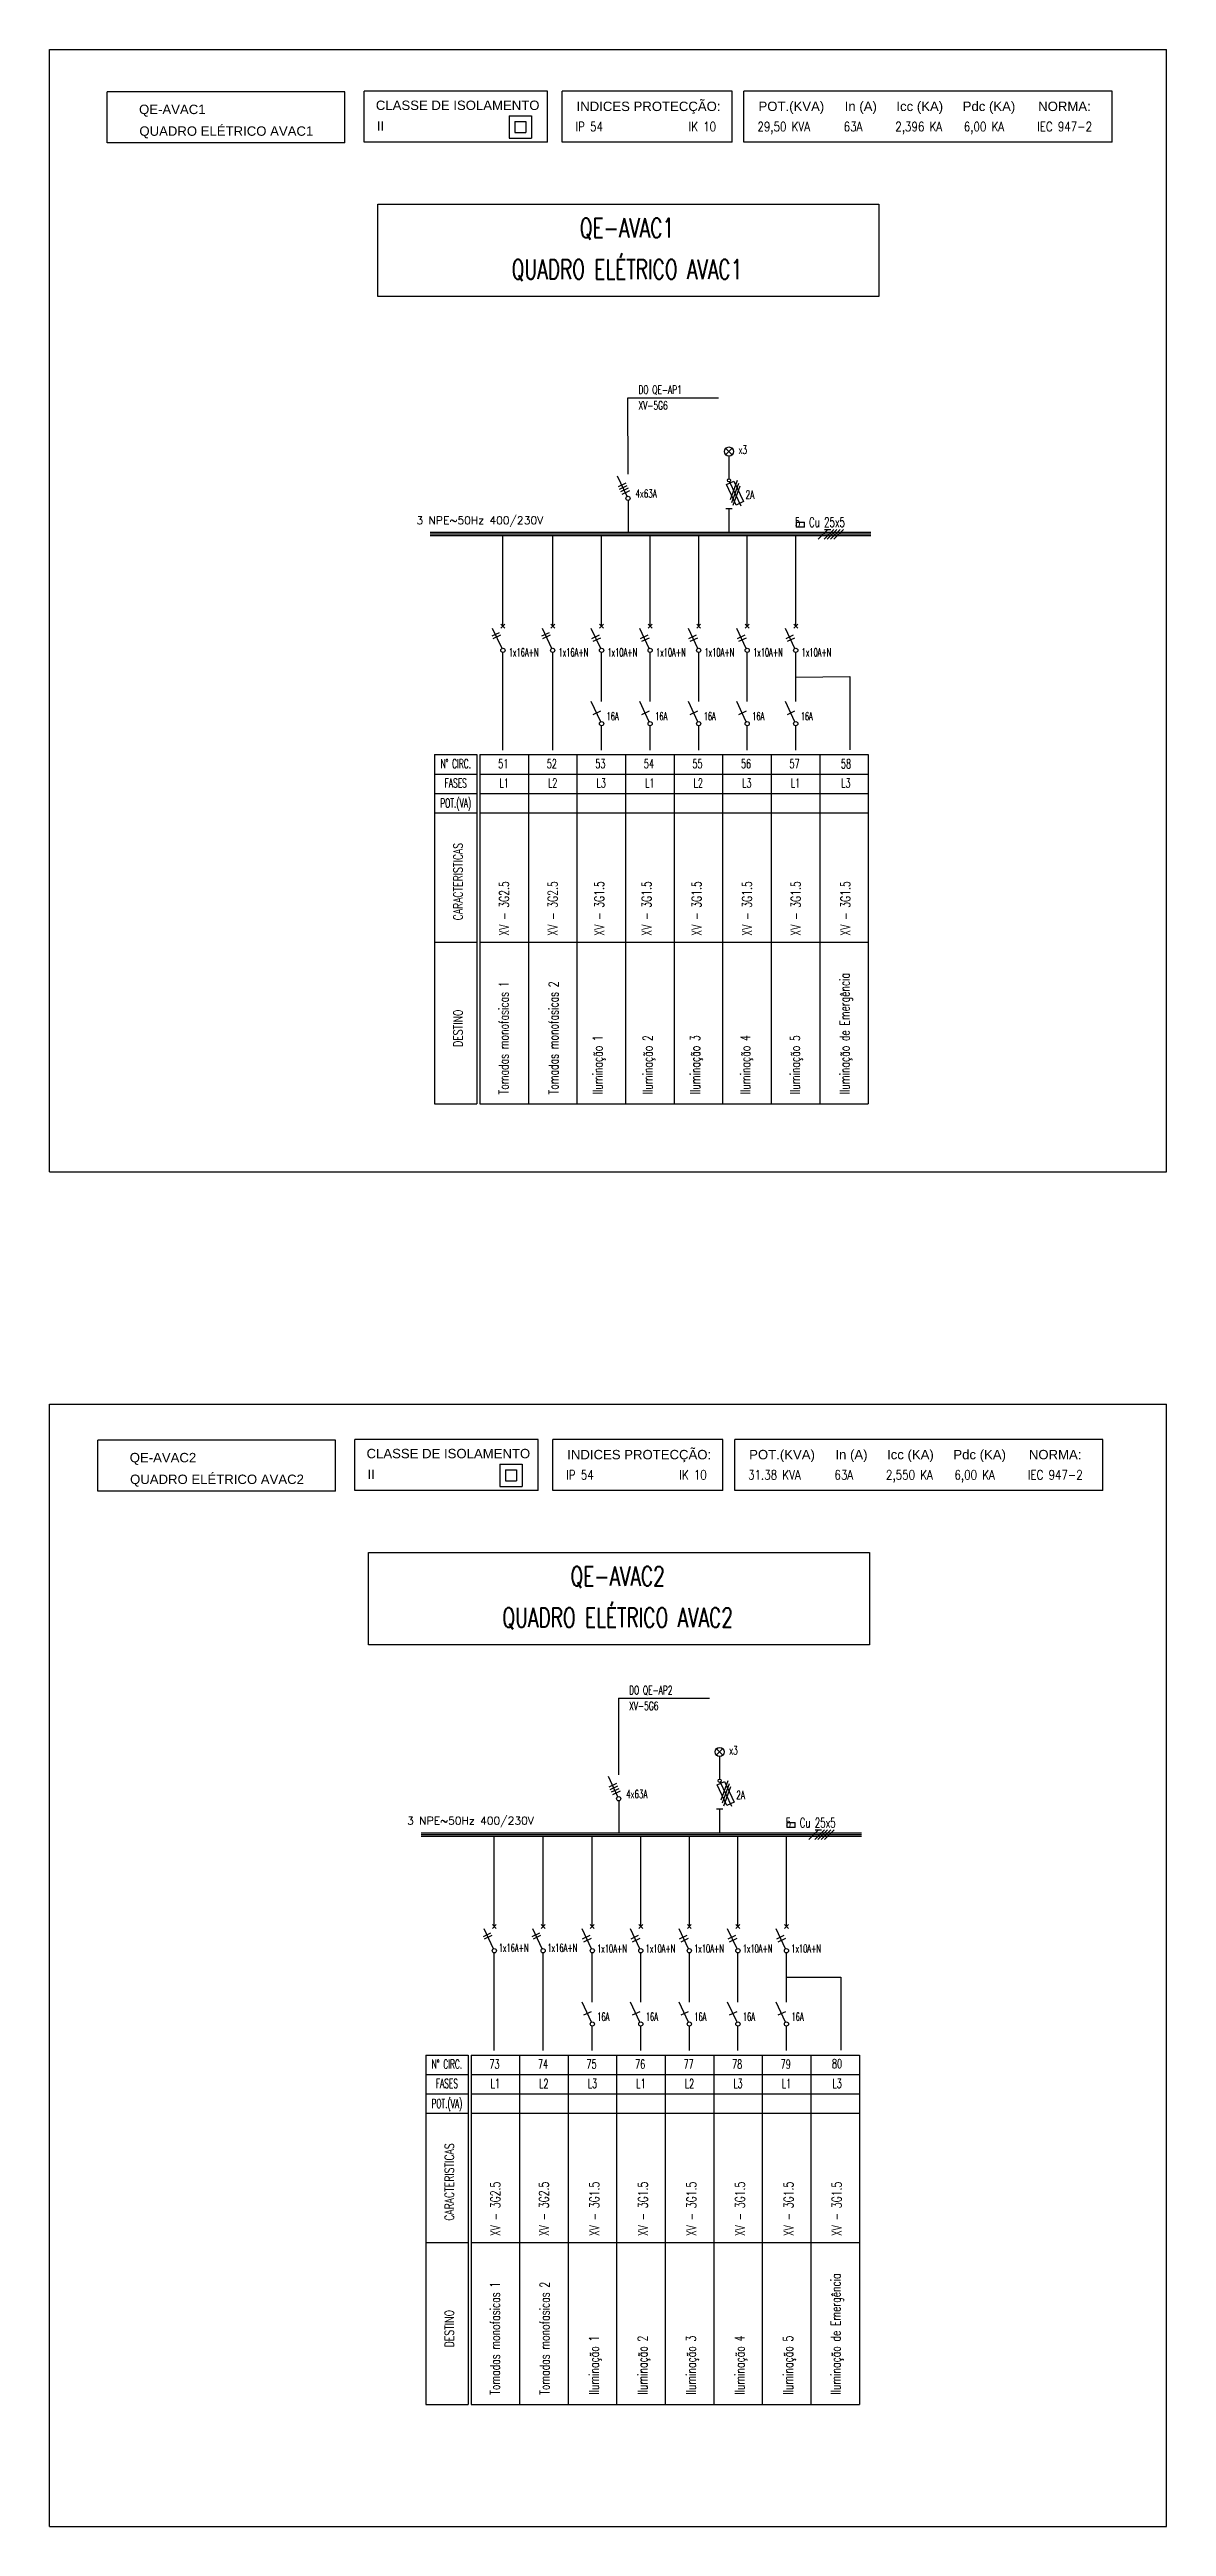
# Model space of a CAD drawing. Header units: millimetres. Extents: x -35961 to -35580, y 154458 to 154764.
# Drawn here: x -35677.1 to -35653.6, y 154486.5 to 154538.7 of the extents above; entities that cross this region are included whole.
import ezdxf
from ezdxf.enums import TextEntityAlignment as Align

# ---------------------------------------------------------------- set-up
doc = ezdxf.new("R2010")
doc.units = ezdxf.units.MM
doc.header["$MEASUREMENT"] = 0
doc.layers.add('ELÉCTRICO', color=255, linetype='Continuous')
doc.layers.add('SIMBOLOGIA', color=255, linetype='Continuous')
doc.styles.add('ARIAL', font='arial.ttf')
doc.styles.add('ROMANS', font='romans')
doc.styles.add('SIMPLEX', font='SIMPLEX')

msp = doc.modelspace()

# ---------------------------------------------------------------- texts
at = {"layer": 'SIMBOLOGIA', "style": 'ARIAL'}
for s, p in [('CLASSE DE ISOLAMENTO', (-35670.202, 154537.378)), ('INDICES PROTECÇÃO:', (-35665.979, 154537.356)), ('POT.(KVA)', (-35662.152, 154537.356)), ('In (A)', (-35660.338, 154537.356)), ('Icc (KA)', (-35659.251, 154537.356)), ('Pdc (KA)', (-35657.856, 154537.356)), ('NORMA:', (-35656.268, 154537.356)), ('QE-AVAC1', (-35675.184, 154537.292)), ('QUADRO ELÉTRICO AVAC1', (-35675.177, 154536.835)), ('II', (-35670.18, 154536.94)), ('QE-AVAC2', (-35675.38, 154508.912)), ('CLASSE DE ISOLAMENTO', (-35670.398, 154508.997)), ('INDICES PROTECÇÃO:', (-35666.175, 154508.975)), ('POT.(KVA)', (-35662.348, 154508.975)), ('In (A)', (-35660.534, 154508.975)), ('Icc (KA)', (-35659.447, 154508.975)), ('Pdc (KA)', (-35658.052, 154508.975)), ('NORMA:', (-35656.464, 154508.975)), ('QUADRO ELÉTRICO AVAC2', (-35675.373, 154508.455)), ('II', (-35670.376, 154508.559))]:
    msp.add_text(s, height=0.198, dxfattribs=at).set_placement(p)
at = {"layer": 'SIMBOLOGIA', "color": 7, "style": 'ROMANS', "width": 0.8}
for s, p in [('IP 54', (-35666.001, 154536.929)), ('IK 10', (-35663.622, 154536.929)), ('29,50 KVA', (-35662.174, 154536.929)), ('63A', (-35660.359, 154536.929)), ('2,396 KA', (-35659.273, 154536.929)), ('6,00 KA', (-35657.833, 154536.929)), ('IEC 947-2', (-35656.289, 154536.929)), ('IP 54', (-35666.197, 154508.549)), ('IK 10', (-35663.818, 154508.549)), ('31.38 KVA', (-35662.37, 154508.549)), ('63A', (-35660.555, 154508.549)), ('2,550 KA', (-35659.469, 154508.549)), ('6,00 KA', (-35658.029, 154508.549)), ('IEC 947-2', (-35656.485, 154508.549))]:
    msp.add_text(s, height=0.198, dxfattribs=at).set_placement(p)
at = {"layer": 'SIMBOLOGIA', "style": 'SIMPLEX', "width": 0.7}
for s, height, p in [('QE-AVAC1', 0.4085, (-35664.92, 154534.691)), ('QUADRO ELÉTRICO AVAC1', 0.40846, (-35664.92, 154533.82)), ('QE-AVAC2', 0.4085, (-35665.116, 154506.311)), ('QUADRO ELÉTRICO AVAC2', 0.40846, (-35665.116, 154505.439))]:
    msp.add_text(s, height=height, dxfattribs=at).set_placement(p, align=Align.CENTER)
at = {"layer": 'SIMBOLOGIA', "style": 'SIMPLEX', "width": 0.65}
for s, height, p in [('DO QE-AP1', 0.177, (-35664.678, 154531.401)), ('XV-5G6', 0.177, (-35664.678, 154531.071)), ('x3', 0.177, (-35662.575, 154530.137)), ('4x63A', 0.1702, (-35664.741, 154529.218)), ('2A', 0.177, (-35662.425, 154529.192)), ('DO QE-AP2', 0.177, (-35664.874, 154504.027)), ('XV-5G6', 0.177, (-35664.874, 154503.696)), ('x3', 0.177, (-35662.771, 154502.763)), ('4x63A', 0.1702, (-35664.937, 154501.844)), ('2A', 0.177, (-35662.621, 154501.818))]:
    msp.add_text(s, height=height, dxfattribs=at).set_placement(p)
at = {"layer": 'SIMBOLOGIA', "color": 7, "style": 'ROMANS'}
for p in [(-35669.348, 154528.659), (-35669.544, 154501.285)]:
    msp.add_text('3 NPE~50Hz 400/230V', height=0.165, dxfattribs=at).set_placement(p)
at = {"layer": 'SIMBOLOGIA', "style": 'SIMPLEX', "width": 0.65}
for p in [(-35660.333, 154528.598), (-35660.529, 154501.224)]:
    msp.add_text('5  Cu 25x5', height=0.2042, dxfattribs=at).set_placement(p, align=Align.RIGHT)
at = {"layer": 'SIMBOLOGIA', "style": 'SIMPLEX', "width": 0.6}
for s, p in [('1x16A+N', (-35667.405, 154526.047)), ('1x16A+N', (-35666.358, 154526.047)), ('1x10A+N', (-35665.329, 154526.047)), ('1x10A+N', (-35664.308, 154526.047)), ('1x10A+N', (-35663.287, 154526.047)), ('1x10A+N', (-35662.266, 154526.047)), ('1x10A+N', (-35661.244, 154526.047)), ('16A', (-35665.347, 154524.701)), ('16A', (-35664.326, 154524.701)), ('16A', (-35663.304, 154524.701)), ('16A', (-35662.283, 154524.701)), ('16A', (-35661.262, 154524.701)), ('1x16A+N', (-35667.616, 154498.776)), ('1x16A+N', (-35666.59, 154498.776)), ('1x10A+N', (-35665.547, 154498.761)), ('1x10A+N', (-35664.526, 154498.761)), ('1x10A+N', (-35663.505, 154498.761)), ('1x10A+N', (-35662.484, 154498.761)), ('1x10A+N', (-35661.462, 154498.761)), ('16A', (-35665.543, 154497.327)), ('16A', (-35664.522, 154497.327)), ('16A', (-35663.501, 154497.327)), ('16A', (-35662.479, 154497.327)), ('16A', (-35661.458, 154497.327))]:
    msp.add_text(s, height=0.1702, dxfattribs=at).set_placement(p, align=Align.TOP_LEFT)
at = {"layer": 'SIMBOLOGIA', "style": 'SIMPLEX'}
for s, width, p in [('N%%D CIRC.', 0.6, (-35668.521, 154523.618)), ('51', 0.65, (-35667.52, 154523.618)), ('52', 0.65, (-35666.499, 154523.618)), ('53', 0.65, (-35665.478, 154523.618)), ('54', 0.65, (-35664.457, 154523.618)), ('55', 0.65, (-35663.435, 154523.618)), ('56', 0.65, (-35662.414, 154523.618)), ('57', 0.65, (-35661.393, 154523.618)), ('58', 0.65, (-35660.311, 154523.615)), ('FASES', 0.6, (-35668.521, 154523.21)), ('L1', 0.65, (-35667.503, 154523.21)), ('L2', 0.65, (-35666.482, 154523.21)), ('L3', 0.65, (-35665.461, 154523.21)), ('L1', 0.65, (-35664.44, 154523.21)), ('L2', 0.65, (-35663.418, 154523.21)), ('L3', 0.65, (-35662.397, 154523.21)), ('L1', 0.65, (-35661.376, 154523.21)), ('L3', 0.65, (-35660.313, 154523.21)), ('POT.(VA)', 0.6, (-35668.521, 154522.774)), ('N%%D CIRC.', 0.6, (-35668.707, 154496.244)), ('FASES', 0.6, (-35668.707, 154495.836)), ('73', 0.65, (-35667.706, 154496.244)), ('L1', 0.65, (-35667.689, 154495.836)), ('74', 0.65, (-35666.685, 154496.244)), ('L2', 0.65, (-35666.668, 154495.836)), ('75', 0.65, (-35665.663, 154496.244)), ('L3', 0.65, (-35665.646, 154495.836)), ('76', 0.65, (-35664.642, 154496.244)), ('L1', 0.65, (-35664.625, 154495.836)), ('77', 0.65, (-35663.621, 154496.244)), ('L2', 0.65, (-35663.604, 154495.836)), ('78', 0.65, (-35662.6, 154496.244)), ('L3', 0.65, (-35662.583, 154495.836)), ('79', 0.65, (-35661.579, 154496.244)), ('L1', 0.65, (-35661.562, 154495.836)), ('80', 0.65, (-35660.5, 154496.253)), ('L3', 0.65, (-35660.498, 154495.836)), ('POT.(VA)', 0.6, (-35668.707, 154495.4))]:
    msp.add_text(s, height=0.1905, dxfattribs=dict(at, width=width)).set_placement(p, align=Align.MIDDLE)
at = {"layer": 'SIMBOLOGIA', "style": 'SIMPLEX', "width": 0.75}
for s, height, p in [('CARACTERISTICAS', 0.19049, (-35668.473, 154521.135)), ('DESTINO', 0.1905, (-35668.473, 154518.049)), ('CARACTERISTICAS', 0.19049, (-35668.658, 154493.761)), ('DESTINO', 0.1905, (-35668.658, 154490.675))]:
    msp.add_text(s, height=height, rotation=90, dxfattribs=at).set_placement(p, align=Align.MIDDLE)
at = {"layer": 'SIMBOLOGIA', "style": 'SIMPLEX', "width": 0.7}
for s, height, p in [('XV - 3G2.5', 0.2042, (-35667.401, 154519.997)), ('XV - 3G2.5', 0.2042, (-35666.379, 154519.997)), ('XV - 3G1.5', 0.2042, (-35665.4, 154519.997)), ('XV - 3G1.5', 0.2042, (-35664.404, 154519.997)), ('XV - 3G1.5', 0.2042, (-35663.352, 154519.997)), ('XV - 3G1.5', 0.2042, (-35662.292, 154519.997)), ('XV - 3G1.5', 0.2042, (-35661.265, 154519.997)), ('XV - 3G1.5', 0.2042, (-35660.221, 154519.997)), ('Tomadas monofasicas 1', 0.20423, (-35667.408, 154516.657)), ('Tomadas monofasicas 2', 0.20423, (-35666.362, 154516.657)), ('Iluminação de Emergência', 0.20423, (-35660.238, 154516.657)), ('Iluminação 1', 0.20423, (-35665.431, 154516.657)), ('Iluminação 2', 0.20423, (-35664.381, 154516.657)), ('Iluminação 3', 0.20423, (-35663.382, 154516.657)), ('Iluminação 4', 0.20423, (-35662.326, 154516.657)), ('Iluminação 5', 0.20423, (-35661.28, 154516.657)), ('XV - 3G2.5', 0.2042, (-35667.586, 154492.622)), ('XV - 3G2.5', 0.2042, (-35666.565, 154492.622)), ('XV - 3G1.5', 0.2042, (-35665.503, 154492.622)), ('XV - 3G1.5', 0.2042, (-35664.482, 154492.622)), ('XV - 3G1.5', 0.2042, (-35663.461, 154492.622)), ('XV - 3G1.5', 0.2042, (-35662.44, 154492.622)), ('XV - 3G1.5', 0.2042, (-35661.418, 154492.622)), ('XV - 3G1.5', 0.2042, (-35660.406, 154492.622)), ('Iluminação de Emergência', 0.20423, (-35660.424, 154489.283)), ('Tomadas monofasicas 1', 0.20423, (-35667.594, 154489.283)), ('Tomadas monofasicas 2', 0.20423, (-35666.548, 154489.283)), ('Iluminação 1', 0.20423, (-35665.51, 154489.283)), ('Iluminação 2', 0.20423, (-35664.489, 154489.283)), ('Iluminação 3', 0.20423, (-35663.468, 154489.283)), ('Iluminação 4', 0.20423, (-35662.447, 154489.283)), ('Iluminação 5', 0.20423, (-35661.426, 154489.283))]:
    msp.add_text(s, height=height, rotation=90, dxfattribs=at).set_placement(p)

# ---------------------------------------------------------------- linework, layer by layer
at = {"layer": 'ELÉCTRICO', "linetype": 'Continuous', "ltscale": 0.03}
for p, q in [((-35677.067, 154538.651), (-35653.57, 154538.651)), ((-35677.067, 154515.028), (-35653.57, 154515.028)), ((-35677.067, 154510.135), (-35653.57, 154510.135)), ((-35677.067, 154486.511), (-35653.57, 154486.511))]:
    msp.add_line(p, q, dxfattribs=at)
at = {"layer": 'SIMBOLOGIA', "linetype": 'Continuous', "ltscale": 0.03}
for p, q in [((-35677.067, 154515.028), (-35677.067, 154538.651)), ((-35653.57, 154515.028), (-35653.57, 154538.651)), ((-35665.453, 154524.925), (-35665.453, 154525.96)), ((-35664.432, 154524.925), (-35664.432, 154525.96)), ((-35663.41, 154524.925), (-35663.41, 154525.96)), ((-35662.389, 154524.925), (-35662.389, 154525.96)), ((-35661.368, 154524.925), (-35661.368, 154525.96)), ((-35661.368, 154525.442), (-35660.232, 154525.451)), ((-35660.232, 154525.451), (-35660.232, 154523.912)), ((-35677.067, 154486.511), (-35677.067, 154510.135)), ((-35653.57, 154486.511), (-35653.57, 154510.135)), ((-35665.649, 154497.551), (-35665.649, 154498.585)), ((-35664.628, 154497.551), (-35664.628, 154498.585)), ((-35663.607, 154497.551), (-35663.607, 154498.585)), ((-35662.585, 154497.551), (-35662.585, 154498.585)), ((-35661.564, 154497.551), (-35661.564, 154498.585)), ((-35661.564, 154498.077), (-35660.418, 154498.077)), ((-35660.418, 154498.077), (-35660.418, 154496.538))]:
    msp.add_line(p, q, dxfattribs=at)
at = {"layer": 'SIMBOLOGIA', "color": 8}
for p, q in [((-35675.855, 154536.686), (-35675.855, 154537.758)), ((-35670.856, 154537.758), (-35675.855, 154537.758)), ((-35670.856, 154536.686), (-35670.856, 154537.758)), ((-35670.451, 154536.702), (-35670.451, 154537.773)), ((-35666.594, 154537.773), (-35670.451, 154537.773)), ((-35666.594, 154536.702), (-35666.594, 154537.773)), ((-35666.284, 154536.702), (-35666.284, 154537.773)), ((-35662.705, 154537.773), (-35666.284, 154537.773)), ((-35662.705, 154536.702), (-35662.705, 154537.773)), ((-35662.457, 154536.702), (-35662.457, 154537.773)), ((-35654.712, 154537.773), (-35662.457, 154537.773)), ((-35654.712, 154536.702), (-35654.712, 154537.773)), ((-35670.856, 154536.686), (-35675.855, 154536.686)), ((-35666.594, 154536.702), (-35670.451, 154536.702)), ((-35662.705, 154536.702), (-35666.284, 154536.702)), ((-35654.712, 154536.702), (-35662.457, 154536.702)), ((-35670.647, 154508.321), (-35670.647, 154509.392)), ((-35666.79, 154509.392), (-35670.647, 154509.392)), ((-35666.79, 154508.321), (-35666.79, 154509.392)), ((-35666.48, 154508.321), (-35666.48, 154509.392)), ((-35662.901, 154509.392), (-35666.48, 154509.392)), ((-35662.901, 154508.321), (-35662.901, 154509.392)), ((-35662.653, 154508.321), (-35662.653, 154509.392)), ((-35654.908, 154509.392), (-35662.653, 154509.392)), ((-35654.908, 154508.321), (-35654.908, 154509.392)), ((-35676.051, 154508.306), (-35676.051, 154509.377)), ((-35671.052, 154509.377), (-35676.051, 154509.377)), ((-35671.052, 154508.306), (-35671.052, 154509.377)), ((-35671.052, 154508.306), (-35676.051, 154508.306)), ((-35666.79, 154508.321), (-35670.647, 154508.321)), ((-35662.901, 154508.321), (-35666.48, 154508.321)), ((-35654.908, 154508.321), (-35662.653, 154508.321))]:
    msp.add_line(p, q, dxfattribs=at)
at = {"layer": 'SIMBOLOGIA'}
for p, q in [((-35667.395, 154537.254), (-35666.928, 154537.254)), ((-35667.395, 154537.254), (-35667.395, 154536.787)), ((-35667.279, 154537.137), (-35667.279, 154536.903)), ((-35667.279, 154537.137), (-35667.045, 154537.137)), ((-35667.045, 154537.137), (-35667.045, 154536.903)), ((-35666.928, 154537.254), (-35666.928, 154536.787)), ((-35667.395, 154536.787), (-35666.928, 154536.787)), ((-35667.279, 154536.903), (-35667.045, 154536.903)), ((-35664.9, 154531.321), (-35662.99, 154531.321)), ((-35664.897, 154529.71), (-35664.9, 154531.321)), ((-35662.773, 154530.189), (-35662.85, 154530.266)), ((-35662.773, 154530.189), (-35662.696, 154530.266)), ((-35662.773, 154530.189), (-35662.85, 154530.112)), ((-35662.773, 154530.189), (-35662.696, 154530.112)), ((-35662.773, 154530.094), (-35662.773, 154529.617)), ((-35664.915, 154529.244), (-35665.115, 154529.673)), ((-35664.945, 154529.522), (-35665.107, 154529.446)), ((-35664.92, 154529.468), (-35665.082, 154529.392)), ((-35664.893, 154529.416), (-35665.055, 154529.34)), ((-35664.868, 154529.362), (-35665.03, 154529.286)), ((-35662.826, 154529.495), (-35662.672, 154529.567)), ((-35662.624, 154529.063), (-35662.826, 154529.495)), ((-35662.759, 154529.552), (-35662.523, 154529.047)), ((-35662.603, 154529.581), (-35662.751, 154529.174)), ((-35662.574, 154529.518), (-35662.722, 154529.111)), ((-35662.545, 154529.457), (-35662.693, 154529.05)), ((-35662.672, 154529.567), (-35662.47, 154529.135)), ((-35664.897, 154529.159), (-35664.897, 154528.481)), ((-35662.841, 154528.991), (-35662.705, 154528.991)), ((-35662.773, 154528.991), (-35662.773, 154528.481)), ((-35662.47, 154529.135), (-35662.624, 154529.063)), ((-35661.358, 154528.703), (-35661.181, 154528.703)), ((-35661.358, 154528.703), (-35661.358, 154528.598)), ((-35661.181, 154528.598), (-35661.181, 154528.703)), ((-35659.79, 154528.481), (-35669.056, 154528.481)), ((-35659.79, 154528.447), (-35669.056, 154528.447)), ((-35659.79, 154528.413), (-35669.056, 154528.413)), ((-35667.529, 154526.52), (-35667.529, 154528.413)), ((-35666.482, 154526.52), (-35666.482, 154528.413)), ((-35665.453, 154526.52), (-35665.453, 154528.413)), ((-35664.432, 154526.52), (-35664.432, 154528.413)), ((-35663.41, 154526.52), (-35663.41, 154528.413)), ((-35662.389, 154526.52), (-35662.389, 154528.413)), ((-35661.368, 154526.52), (-35661.368, 154528.413)), ((-35661.181, 154528.598), (-35661.358, 154528.598)), ((-35660.9, 154528.345), (-35660.695, 154528.549)), ((-35660.773, 154528.345), (-35660.569, 154528.549)), ((-35660.761, 154528.549), (-35660.63, 154528.549)), ((-35660.705, 154528.345), (-35660.501, 154528.549)), ((-35660.637, 154528.345), (-35660.433, 154528.549)), ((-35660.569, 154528.345), (-35660.365, 154528.549)), ((-35667.605, 154526.374), (-35667.765, 154526.3)), ((-35667.547, 154526.044), (-35667.745, 154526.467)), ((-35667.58, 154526.324), (-35667.74, 154526.249)), ((-35667.487, 154526.473), (-35667.57, 154526.557)), ((-35667.57, 154526.473), (-35667.487, 154526.557)), ((-35666.559, 154526.374), (-35666.719, 154526.3)), ((-35666.501, 154526.044), (-35666.698, 154526.467)), ((-35666.534, 154526.324), (-35666.694, 154526.249)), ((-35666.44, 154526.473), (-35666.523, 154526.557)), ((-35666.523, 154526.473), (-35666.44, 154526.557)), ((-35665.471, 154526.044), (-35665.669, 154526.467)), ((-35665.505, 154526.324), (-35665.664, 154526.249)), ((-35665.476, 154526.262), (-35665.636, 154526.187)), ((-35665.411, 154526.473), (-35665.494, 154526.557)), ((-35665.494, 154526.473), (-35665.411, 154526.557)), ((-35664.45, 154526.044), (-35664.648, 154526.467)), ((-35664.483, 154526.324), (-35664.643, 154526.249)), ((-35664.455, 154526.262), (-35664.615, 154526.187)), ((-35664.39, 154526.473), (-35664.473, 154526.557)), ((-35664.473, 154526.473), (-35664.39, 154526.557)), ((-35663.429, 154526.044), (-35663.626, 154526.467)), ((-35663.462, 154526.324), (-35663.622, 154526.249)), ((-35663.433, 154526.262), (-35663.593, 154526.187)), ((-35663.369, 154526.473), (-35663.452, 154526.557)), ((-35663.452, 154526.473), (-35663.369, 154526.557)), ((-35662.408, 154526.044), (-35662.605, 154526.467)), ((-35662.441, 154526.324), (-35662.601, 154526.249)), ((-35662.412, 154526.262), (-35662.572, 154526.187)), ((-35662.348, 154526.473), (-35662.431, 154526.557)), ((-35662.431, 154526.473), (-35662.348, 154526.557)), ((-35661.387, 154526.044), (-35661.584, 154526.467)), ((-35661.42, 154526.324), (-35661.58, 154526.249)), ((-35661.391, 154526.262), (-35661.551, 154526.187)), ((-35661.326, 154526.473), (-35661.41, 154526.557)), ((-35661.41, 154526.473), (-35661.326, 154526.557)), ((-35667.529, 154523.903), (-35667.529, 154525.96)), ((-35666.482, 154523.903), (-35666.482, 154525.96)), ((-35665.471, 154524.501), (-35665.669, 154524.925)), ((-35665.476, 154524.72), (-35665.636, 154524.645)), ((-35664.45, 154524.501), (-35664.648, 154524.925)), ((-35664.455, 154524.72), (-35664.615, 154524.645)), ((-35663.429, 154524.501), (-35663.626, 154524.925)), ((-35663.433, 154524.72), (-35663.593, 154524.645)), ((-35662.408, 154524.501), (-35662.605, 154524.925)), ((-35662.412, 154524.72), (-35662.572, 154524.645)), ((-35661.387, 154524.501), (-35661.584, 154524.925)), ((-35661.391, 154524.72), (-35661.551, 154524.645)), ((-35665.453, 154523.903), (-35665.453, 154524.417)), ((-35664.432, 154523.903), (-35664.432, 154524.417)), ((-35663.41, 154523.903), (-35663.41, 154524.417)), ((-35662.389, 154523.903), (-35662.389, 154524.417)), ((-35661.368, 154523.903), (-35661.368, 154524.417)), ((-35667.591, 154508.873), (-35667.124, 154508.873)), ((-35667.591, 154508.873), (-35667.591, 154508.406)), ((-35667.124, 154508.873), (-35667.124, 154508.406)), ((-35667.591, 154508.406), (-35667.124, 154508.406)), ((-35667.475, 154508.756), (-35667.475, 154508.523)), ((-35667.475, 154508.756), (-35667.241, 154508.756)), ((-35667.475, 154508.523), (-35667.241, 154508.523)), ((-35667.241, 154508.756), (-35667.241, 154508.523)), ((-35665.096, 154503.947), (-35663.186, 154503.947)), ((-35665.093, 154502.336), (-35665.093, 154503.947)), ((-35662.969, 154502.815), (-35663.046, 154502.892)), ((-35662.969, 154502.815), (-35663.046, 154502.738)), ((-35662.969, 154502.815), (-35662.892, 154502.892)), ((-35662.969, 154502.815), (-35662.892, 154502.738)), ((-35662.969, 154502.72), (-35662.969, 154502.243)), ((-35665.111, 154501.87), (-35665.311, 154502.299)), ((-35665.141, 154502.148), (-35665.303, 154502.072)), ((-35665.116, 154502.094), (-35665.278, 154502.018)), ((-35663.022, 154502.121), (-35662.868, 154502.193)), ((-35662.82, 154501.689), (-35663.022, 154502.121)), ((-35662.955, 154502.178), (-35662.719, 154501.673)), ((-35662.799, 154502.207), (-35662.947, 154501.8)), ((-35662.77, 154502.144), (-35662.918, 154501.737)), ((-35662.868, 154502.193), (-35662.666, 154501.761)), ((-35665.089, 154502.041), (-35665.251, 154501.966)), ((-35665.064, 154501.987), (-35665.226, 154501.912)), ((-35665.093, 154501.785), (-35665.093, 154501.107)), ((-35663.037, 154501.617), (-35662.901, 154501.617)), ((-35662.969, 154501.617), (-35662.969, 154501.107)), ((-35662.741, 154502.083), (-35662.889, 154501.676)), ((-35662.666, 154501.761), (-35662.82, 154501.689)), ((-35659.986, 154501.107), (-35669.252, 154501.107)), ((-35659.986, 154501.073), (-35669.252, 154501.073)), ((-35661.554, 154501.329), (-35661.377, 154501.329)), ((-35661.554, 154501.329), (-35661.554, 154501.224)), ((-35661.377, 154501.224), (-35661.554, 154501.224)), ((-35661.377, 154501.224), (-35661.377, 154501.329)), ((-35661.096, 154500.97), (-35660.891, 154501.175)), ((-35660.969, 154500.97), (-35660.765, 154501.175)), ((-35660.957, 154501.175), (-35660.826, 154501.175)), ((-35660.901, 154500.97), (-35660.697, 154501.175)), ((-35660.833, 154500.97), (-35660.629, 154501.175)), ((-35660.765, 154500.97), (-35660.561, 154501.175)), ((-35659.986, 154501.038), (-35669.252, 154501.038)), ((-35667.71, 154499.146), (-35667.71, 154501.038)), ((-35666.683, 154499.146), (-35666.683, 154501.038)), ((-35665.649, 154499.146), (-35665.649, 154501.038)), ((-35664.628, 154499.146), (-35664.628, 154501.038)), ((-35663.607, 154499.146), (-35663.607, 154501.038)), ((-35662.585, 154499.146), (-35662.585, 154501.038)), ((-35661.564, 154499.146), (-35661.564, 154501.038)), ((-35667.787, 154499), (-35667.947, 154498.926)), ((-35667.728, 154498.67), (-35667.926, 154499.093)), ((-35667.668, 154499.099), (-35667.751, 154499.182)), ((-35667.751, 154499.099), (-35667.668, 154499.182)), ((-35666.76, 154499), (-35666.92, 154498.926)), ((-35666.702, 154498.67), (-35666.899, 154499.093)), ((-35666.642, 154499.099), (-35666.725, 154499.182)), ((-35666.725, 154499.099), (-35666.642, 154499.182)), ((-35665.668, 154498.67), (-35665.865, 154499.093)), ((-35665.607, 154499.099), (-35665.691, 154499.182)), ((-35665.691, 154499.099), (-35665.607, 154499.182)), ((-35664.646, 154498.67), (-35664.844, 154499.093)), ((-35664.586, 154499.099), (-35664.669, 154499.182)), ((-35664.669, 154499.099), (-35664.586, 154499.182)), ((-35663.625, 154498.67), (-35663.823, 154499.093)), ((-35663.565, 154499.099), (-35663.648, 154499.182)), ((-35663.648, 154499.099), (-35663.565, 154499.182)), ((-35662.604, 154498.67), (-35662.802, 154499.093)), ((-35662.544, 154499.099), (-35662.627, 154499.182)), ((-35662.627, 154499.099), (-35662.544, 154499.182)), ((-35661.583, 154498.67), (-35661.78, 154499.093)), ((-35661.523, 154499.099), (-35661.606, 154499.182)), ((-35661.606, 154499.099), (-35661.523, 154499.182)), ((-35667.761, 154498.949), (-35667.921, 154498.875)), ((-35667.71, 154496.529), (-35667.71, 154498.585)), ((-35666.735, 154498.949), (-35666.895, 154498.875)), ((-35666.683, 154496.529), (-35666.683, 154498.585)), ((-35665.701, 154498.949), (-35665.861, 154498.875)), ((-35665.672, 154498.888), (-35665.832, 154498.813)), ((-35664.68, 154498.949), (-35664.84, 154498.875)), ((-35664.651, 154498.888), (-35664.811, 154498.813)), ((-35663.658, 154498.949), (-35663.818, 154498.875)), ((-35663.63, 154498.888), (-35663.789, 154498.813)), ((-35662.637, 154498.949), (-35662.797, 154498.875)), ((-35662.608, 154498.888), (-35662.768, 154498.813)), ((-35661.616, 154498.949), (-35661.776, 154498.875)), ((-35661.587, 154498.888), (-35661.747, 154498.813)), ((-35665.668, 154497.127), (-35665.865, 154497.551)), ((-35664.646, 154497.127), (-35664.844, 154497.551)), ((-35663.625, 154497.127), (-35663.823, 154497.551)), ((-35662.604, 154497.127), (-35662.802, 154497.551)), ((-35661.583, 154497.127), (-35661.78, 154497.551)), ((-35665.672, 154497.345), (-35665.832, 154497.271)), ((-35665.649, 154496.529), (-35665.649, 154497.043)), ((-35664.651, 154497.345), (-35664.811, 154497.271)), ((-35664.628, 154496.529), (-35664.628, 154497.043)), ((-35663.63, 154497.345), (-35663.789, 154497.271)), ((-35663.607, 154496.529), (-35663.607, 154497.043)), ((-35662.608, 154497.345), (-35662.768, 154497.271)), ((-35662.585, 154496.529), (-35662.585, 154497.043)), ((-35661.587, 154497.345), (-35661.747, 154497.271)), ((-35661.564, 154496.529), (-35661.564, 154497.043))]:
    msp.add_line(p, q, dxfattribs=at)
at = {"layer": 'SIMBOLOGIA', "linetype": 'Continuous'}
for p, q in [((-35668.966, 154523.809), (-35668.966, 154516.457)), ((-35668.966, 154523.809), (-35668.077, 154523.809)), ((-35668.077, 154523.809), (-35668.077, 154516.457)), ((-35668.013, 154523.809), (-35660.865, 154523.809)), ((-35668.013, 154523.809), (-35668.013, 154516.457)), ((-35666.992, 154523.809), (-35666.992, 154516.457)), ((-35665.971, 154523.809), (-35665.971, 154516.457)), ((-35664.95, 154523.809), (-35664.95, 154516.457)), ((-35663.929, 154523.809), (-35663.929, 154516.457)), ((-35662.907, 154523.809), (-35662.907, 154516.457)), ((-35661.886, 154523.809), (-35661.886, 154516.457)), ((-35660.865, 154523.809), (-35660.865, 154516.457)), ((-35660.865, 154523.809), (-35659.844, 154523.809)), ((-35659.844, 154523.809), (-35659.844, 154516.457)), ((-35668.966, 154523.4), (-35668.077, 154523.4)), ((-35668.966, 154522.992), (-35668.077, 154522.992)), ((-35668.013, 154523.4), (-35660.865, 154523.4)), ((-35668.013, 154522.992), (-35660.865, 154522.992)), ((-35660.865, 154523.4), (-35659.844, 154523.4)), ((-35660.865, 154522.992), (-35659.844, 154522.992)), ((-35668.966, 154522.584), (-35668.077, 154522.584)), ((-35668.013, 154522.584), (-35660.865, 154522.584)), ((-35660.865, 154522.584), (-35659.844, 154522.584)), ((-35668.966, 154519.86), (-35668.077, 154519.86)), ((-35668.013, 154519.86), (-35660.865, 154519.86)), ((-35660.865, 154519.86), (-35659.844, 154519.86)), ((-35668.966, 154516.457), (-35668.077, 154516.457)), ((-35668.013, 154516.457), (-35660.865, 154516.457)), ((-35660.865, 154516.457), (-35659.844, 154516.457)), ((-35669.151, 154496.435), (-35669.151, 154489.082)), ((-35669.151, 154496.435), (-35668.262, 154496.435)), ((-35668.262, 154496.435), (-35668.262, 154489.082)), ((-35668.199, 154496.435), (-35661.051, 154496.435)), ((-35668.199, 154496.435), (-35668.199, 154489.082)), ((-35667.178, 154496.435), (-35667.178, 154489.082)), ((-35666.157, 154496.435), (-35666.157, 154489.082)), ((-35665.136, 154496.435), (-35665.136, 154489.082)), ((-35664.114, 154496.435), (-35664.114, 154489.082)), ((-35663.093, 154496.435), (-35663.093, 154489.082)), ((-35662.072, 154496.435), (-35662.072, 154489.082)), ((-35661.051, 154496.435), (-35661.051, 154489.082)), ((-35661.051, 154496.435), (-35660.03, 154496.435)), ((-35660.03, 154496.435), (-35660.03, 154489.082)), ((-35669.151, 154496.026), (-35668.262, 154496.026)), ((-35668.199, 154496.026), (-35661.051, 154496.026)), ((-35661.051, 154496.026), (-35660.03, 154496.026)), ((-35669.151, 154495.618), (-35668.262, 154495.618)), ((-35668.199, 154495.618), (-35661.051, 154495.618)), ((-35661.051, 154495.618), (-35660.03, 154495.618)), ((-35669.151, 154495.209), (-35668.262, 154495.209)), ((-35668.199, 154495.209), (-35661.051, 154495.209)), ((-35661.051, 154495.209), (-35660.03, 154495.209)), ((-35669.151, 154492.486), (-35668.262, 154492.486)), ((-35668.199, 154492.486), (-35661.051, 154492.486)), ((-35661.051, 154492.486), (-35660.03, 154492.486)), ((-35669.151, 154489.082), (-35668.262, 154489.082)), ((-35668.199, 154489.082), (-35661.051, 154489.082)), ((-35661.051, 154489.082), (-35660.03, 154489.082))]:
    msp.add_line(p, q, dxfattribs=at)
at = {"layer": 'SIMBOLOGIA'}
for points in [[(-35670.162, 154535.397), (-35659.623, 154535.397), (-35659.623, 154533.452), (-35670.162, 154533.452)], [(-35670.358, 154507.016), (-35659.819, 154507.016), (-35659.819, 154505.071), (-35670.358, 154505.071)]]:
    msp.add_lwpolyline(points, close=True, dxfattribs=at)
for centre, radius in [((-35662.773, 154530.189), 0.0953), ((-35664.897, 154529.204), 0.0447), ((-35662.773, 154529.583), 0.034), ((-35667.529, 154526.004), 0.0441), ((-35666.482, 154526.004), 0.0441), ((-35665.453, 154526.004), 0.0441), ((-35664.432, 154526.004), 0.0441), ((-35663.41, 154526.004), 0.0441), ((-35662.389, 154526.004), 0.0441), ((-35661.368, 154526.004), 0.0441), ((-35665.453, 154524.461), 0.0441), ((-35664.432, 154524.461), 0.0441), ((-35663.41, 154524.461), 0.0441), ((-35662.389, 154524.461), 0.0441), ((-35661.368, 154524.461), 0.0441), ((-35662.969, 154502.815), 0.0953), ((-35662.969, 154502.209), 0.034), ((-35665.093, 154501.829), 0.0447), ((-35667.71, 154498.63), 0.0441), ((-35666.683, 154498.63), 0.0441), ((-35665.649, 154498.63), 0.0441), ((-35664.628, 154498.63), 0.0441), ((-35663.607, 154498.63), 0.0441), ((-35662.585, 154498.63), 0.0441), ((-35661.564, 154498.63), 0.0441), ((-35665.649, 154497.087), 0.0441), ((-35664.628, 154497.087), 0.0441), ((-35663.607, 154497.087), 0.0441), ((-35662.585, 154497.087), 0.0441), ((-35661.564, 154497.087), 0.0441)]:
    msp.add_circle(centre, radius, dxfattribs=at)

msp.set_redraw_order([(e.dxf.handle, doc.entitydb.next_handle()) for e in msp.query("TEXT MTEXT ATTDEF DIMENSION ARC_DIMENSION")])  # texts and dimensions are drawn at this point

doc.saveas('drawing.dxf')
